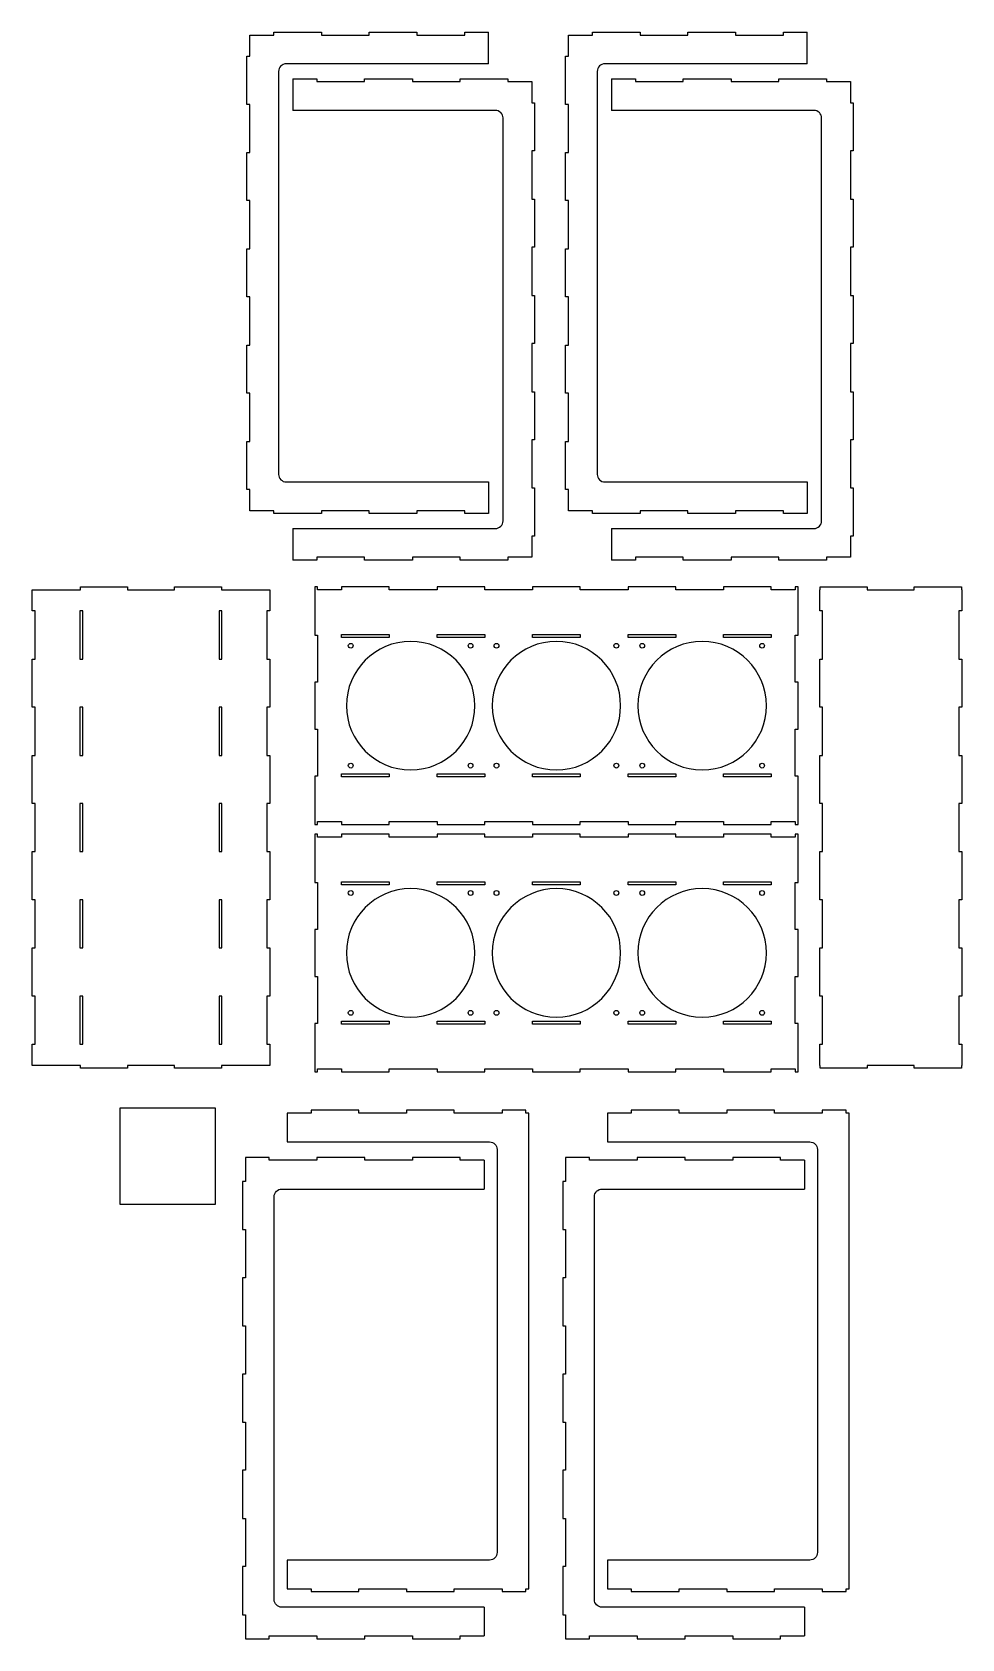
# Model space of a CAD drawing. Extents: x -1160 to -191, y -868 to 807.
import ezdxf

# ---------------------------------------------------------------- set-up
doc = ezdxf.new("R2010")
doc.units = 0
doc.layers.add('Default', color=7, linetype='Continuous')
doc.layers.add('Layer_1', color=7, linetype='Continuous')

msp = doc.modelspace()

# ---------------------------------------------------------------- linework, layer by layer
msp.add_lwpolyline([(-1069, -415), (-969, -415), (-969, -315), (-1069, -315)], close=True)
at = {"layer": 'Default'}
for p, q in [((-684.3, 774), (-684.3, 807)), ((-352, 774), (-352, 807)), ((-888.3, 758.4), (-888.3, 725.4)), ((-556, 758.4), (-556, 725.4)), ((-684.3, 338), (-684.3, 305)), ((-352, 338), (-352, 305)), ((-888.3, 289.4), (-888.3, 256.4)), ((-556, 289.4), (-556, 256.4)), ((-894.4, -320.1), (-894.4, -350.1)), ((-560.4, -320.1), (-560.4, -350.1)), ((-689, -369.3), (-689, -399.3)), ((-355, -369.3), (-355, -399.3)), ((-894.4, -786.1), (-894.4, -816.1)), ((-560.4, -786.1), (-560.4, -816.1)), ((-689, -835.3), (-689, -865.3)), ((-355, -835.3), (-355, -865.3))]:
    msp.add_line(p, q, dxfattribs=at)
at = {"layer": 'Layer_1'}
for points, knots in [([(-684.3, 305), (-696.1, 305), (-707.9, 305), (-709.2, 305), (-709.2, 305.1), (-709.2, 307.9), (-709.2, 308), (-711.7, 308), (-756.5, 308), (-759, 308), (-759, 307.9), (-759, 305.1), (-759, 305), (-761.5, 305), (-806.3, 305), (-808.8, 305), (-808.8, 305.1), (-808.8, 307.9), (-808.8, 308), (-811.3, 308), (-856.1, 308), (-858.6, 308), (-858.6, 307.9), (-858.6, 305.1), (-858.6, 305), (-861.1, 305), (-905.9, 305), (-908.4, 305), (-908.4, 305.1), (-908.4, 307.9), (-908.4, 308), (-909.6, 308), (-932, 308), (-933.3, 308), (-933.3, 309.1), (-933.3, 329), (-933.3, 330.1), (-933.4, 330.1), (-936.1, 330.1), (-936.3, 330.1), (-936.3, 332.6), (-936.3, 377.8), (-936.3, 380.3), (-936.1, 380.3), (-933.4, 380.3), (-933.3, 380.3), (-933.3, 382.8), (-933.3, 428), (-933.3, 430.5), (-933.4, 430.5), (-936.1, 430.5), (-936.3, 430.5), (-936.3, 433), (-936.3, 478.2), (-936.3, 480.7), (-936.1, 480.7), (-933.4, 480.7), (-933.3, 480.7), (-933.3, 483.2), (-933.3, 528.4), (-933.3, 530.9), (-933.4, 530.9), (-936.1, 530.9), (-936.3, 530.9), (-936.3, 533.4), (-936.3, 578.6), (-936.3, 581.1), (-936.1, 581.1), (-933.4, 581.1), (-933.3, 581.1), (-933.3, 583.6), (-933.3, 628.8), (-933.3, 631.3), (-933.4, 631.3), (-936.1, 631.3), (-936.3, 631.3), (-936.3, 633.8), (-936.3, 679), (-936.3, 681.5), (-936.1, 681.5), (-933.4, 681.5), (-933.3, 681.5), (-933.3, 684), (-933.3, 729.2), (-933.3, 731.7), (-933.4, 731.7), (-936.1, 731.7), (-936.3, 731.7), (-936.3, 734.2), (-936.3, 779.4), (-936.3, 781.9), (-936.1, 781.9), (-933.4, 781.9), (-933.3, 781.9), (-933.3, 783), (-933.3, 802.9), (-933.3, 804), (-932, 804), (-909.6, 804), (-908.4, 804), (-908.4, 804.1), (-908.4, 806.9), (-908.4, 807), (-905.9, 807), (-861.1, 807), (-858.6, 807), (-858.6, 806.9), (-858.6, 804.1), (-858.6, 804), (-856.1, 804), (-811.3, 804), (-808.8, 804), (-808.8, 804.1), (-808.8, 806.9), (-808.8, 807), (-806.3, 807), (-761.5, 807), (-759, 807), (-759, 806.9), (-759, 804.1), (-759, 804), (-756.5, 804), (-711.7, 804), (-709.2, 804), (-709.2, 804.1), (-709.2, 806.9), (-709.2, 807), (-707.9, 807), (-696.1, 807), (-684.3, 807)], [0, 0, 0, 0, 1, 1, 1, 2, 2, 2, 3, 3, 3, 4, 4, 4, 5, 5, 5, 6, 6, 6, 7, 7, 7, 8, 8, 8, 9, 9, 9, 10, 10, 10, 11, 11, 11, 12, 12, 12, 13, 13, 13, 14, 14, 14, 15, 15, 15, 16, 16, 16, 17, 17, 17, 18, 18, 18, 19, 19, 19, 20, 20, 20, 21, 21, 21, 22, 22, 22, 23, 23, 23, 24, 24, 24, 25, 25, 25, 26, 26, 26, 27, 27, 27, 28, 28, 28, 29, 29, 29, 30, 30, 30, 31, 31, 31, 32, 32, 32, 33, 33, 33, 34, 34, 34, 35, 35, 35, 36, 36, 36, 37, 37, 37, 38, 38, 38, 39, 39, 39, 40, 40, 40, 41, 41, 41, 42, 42, 42, 43, 43, 43, 43]), ([(-352, 305), (-363.8, 305), (-375.7, 305), (-376.9, 305), (-376.9, 305.1), (-376.9, 307.9), (-376.9, 308), (-379.4, 308), (-424.2, 308), (-426.7, 308), (-426.7, 307.9), (-426.7, 305.1), (-426.7, 305), (-429.2, 305), (-474, 305), (-476.5, 305), (-476.5, 305.1), (-476.5, 307.9), (-476.5, 308), (-479, 308), (-523.8, 308), (-526.3, 308), (-526.3, 307.9), (-526.3, 305.1), (-526.3, 305), (-528.8, 305), (-573.6, 305), (-576.1, 305), (-576.1, 305.1), (-576.1, 307.9), (-576.1, 308), (-577.3, 308), (-599.8, 308), (-601, 308), (-601, 309.1), (-601, 329), (-601, 330.1), (-601.1, 330.1), (-603.9, 330.1), (-604, 330.1), (-604, 332.6), (-604, 377.8), (-604, 380.3), (-603.9, 380.3), (-601.1, 380.3), (-601, 380.3), (-601, 382.8), (-601, 428), (-601, 430.5), (-601.1, 430.5), (-603.9, 430.5), (-604, 430.5), (-604, 433), (-604, 478.2), (-604, 480.7), (-603.9, 480.7), (-601.1, 480.7), (-601, 480.7), (-601, 483.2), (-601, 528.4), (-601, 530.9), (-601.1, 530.9), (-603.9, 530.9), (-604, 530.9), (-604, 533.4), (-604, 578.6), (-604, 581.1), (-603.9, 581.1), (-601.1, 581.1), (-601, 581.1), (-601, 583.6), (-601, 628.8), (-601, 631.3), (-601.1, 631.3), (-603.9, 631.3), (-604, 631.3), (-604, 633.8), (-604, 679), (-604, 681.5), (-603.9, 681.5), (-601.1, 681.5), (-601, 681.5), (-601, 684), (-601, 729.2), (-601, 731.7), (-601.1, 731.7), (-603.9, 731.7), (-604, 731.7), (-604, 734.2), (-604, 779.4), (-604, 781.9), (-603.9, 781.9), (-601.1, 781.9), (-601, 781.9), (-601, 783), (-601, 802.9), (-601, 804), (-599.8, 804), (-577.3, 804), (-576.1, 804), (-576.1, 804.1), (-576.1, 806.9), (-576.1, 807), (-573.6, 807), (-528.8, 807), (-526.3, 807), (-526.3, 806.9), (-526.3, 804.1), (-526.3, 804), (-523.8, 804), (-479, 804), (-476.5, 804), (-476.5, 804.1), (-476.5, 806.9), (-476.5, 807), (-474, 807), (-429.2, 807), (-426.7, 807), (-426.7, 806.9), (-426.7, 804.1), (-426.7, 804), (-424.2, 804), (-379.4, 804), (-376.9, 804), (-376.9, 804.1), (-376.9, 806.9), (-376.9, 807), (-375.7, 807), (-363.8, 807), (-352, 807)], [0, 0, 0, 0, 1, 1, 1, 2, 2, 2, 3, 3, 3, 4, 4, 4, 5, 5, 5, 6, 6, 6, 7, 7, 7, 8, 8, 8, 9, 9, 9, 10, 10, 10, 11, 11, 11, 12, 12, 12, 13, 13, 13, 14, 14, 14, 15, 15, 15, 16, 16, 16, 17, 17, 17, 18, 18, 18, 19, 19, 19, 20, 20, 20, 21, 21, 21, 22, 22, 22, 23, 23, 23, 24, 24, 24, 25, 25, 25, 26, 26, 26, 27, 27, 27, 28, 28, 28, 29, 29, 29, 30, 30, 30, 31, 31, 31, 32, 32, 32, 33, 33, 33, 34, 34, 34, 35, 35, 35, 36, 36, 36, 37, 37, 37, 38, 38, 38, 39, 39, 39, 40, 40, 40, 41, 41, 41, 42, 42, 42, 43, 43, 43, 43]), ([(-684.3, 774), (-784.5, 774), (-884.7, 774), (-895.3, 774), (-899.7, 774), (-903.3, 770.5), (-903.3, 766.1), (-903.3, 745.1), (-903.3, 366.9), (-903.3, 345.9), (-903.3, 341.5), (-899.7, 338), (-895.3, 338), (-884.7, 338), (-784.5, 338), (-684.3, 338)], [0, 0, 0, 0, 1, 1, 1, 2, 2, 2, 3, 3, 3, 4, 4, 4, 5, 5, 5, 5]), ([(-352, 774), (-452.2, 774), (-552.5, 774), (-563, 774), (-567.4, 774), (-571, 770.5), (-571, 766.1), (-571, 745.1), (-571, 366.9), (-571, 345.9), (-571, 341.5), (-567.4, 338), (-563, 338), (-552.5, 338), (-452.2, 338), (-352, 338)], [0, 0, 0, 0, 1, 1, 1, 2, 2, 2, 3, 3, 3, 4, 4, 4, 5, 5, 5, 5]), ([(-888.3, 758.4), (-876.4, 758.4), (-864.6, 758.4), (-863.4, 758.4), (-863.4, 758.3), (-863.4, 755.6), (-863.4, 755.4), (-860.9, 755.4), (-816.1, 755.4), (-813.6, 755.4), (-813.6, 755.6), (-813.6, 758.3), (-813.6, 758.4), (-811.1, 758.4), (-766.3, 758.4), (-763.8, 758.4), (-763.8, 758.3), (-763.8, 755.6), (-763.8, 755.4), (-761.3, 755.4), (-716.5, 755.4), (-714, 755.4), (-714, 755.6), (-714, 758.3), (-714, 758.4), (-711.5, 758.4), (-666.7, 758.4), (-664.2, 758.4), (-664.2, 758.3), (-664.2, 755.6), (-664.2, 755.4), (-662.9, 755.4), (-640.5, 755.4), (-639.3, 755.4), (-639.3, 754.3), (-639.3, 734.4), (-639.3, 733.3), (-639.1, 733.3), (-636.4, 733.3), (-636.3, 733.3), (-636.3, 730.8), (-636.3, 685.6), (-636.3, 683.1), (-636.4, 683.1), (-639.1, 683.1), (-639.3, 683.1), (-639.3, 680.6), (-639.3, 635.4), (-639.3, 632.9), (-639.1, 632.9), (-636.4, 632.9), (-636.3, 632.9), (-636.3, 630.4), (-636.3, 585.2), (-636.3, 582.7), (-636.4, 582.7), (-639.1, 582.7), (-639.3, 582.7), (-639.3, 580.2), (-639.3, 535), (-639.3, 532.5), (-639.1, 532.5), (-636.4, 532.5), (-636.3, 532.5), (-636.3, 530), (-636.3, 484.8), (-636.3, 482.3), (-636.4, 482.3), (-639.1, 482.3), (-639.3, 482.3), (-639.3, 479.8), (-639.3, 434.6), (-639.3, 432.1), (-639.1, 432.1), (-636.4, 432.1), (-636.3, 432.1), (-636.3, 429.6), (-636.3, 384.4), (-636.3, 381.9), (-636.4, 381.9), (-639.1, 381.9), (-639.3, 381.9), (-639.3, 379.4), (-639.3, 334.2), (-639.3, 331.7), (-639.1, 331.7), (-636.4, 331.7), (-636.3, 331.7), (-636.3, 329.2), (-636.3, 284), (-636.3, 281.5), (-636.4, 281.5), (-639.1, 281.5), (-639.3, 281.5), (-639.3, 280.4), (-639.3, 260.5), (-639.3, 259.4), (-640.5, 259.4), (-662.9, 259.4), (-664.2, 259.4), (-664.2, 259.3), (-664.2, 256.6), (-664.2, 256.4), (-666.7, 256.4), (-711.5, 256.4), (-714, 256.4), (-714, 256.6), (-714, 259.3), (-714, 259.4), (-716.5, 259.4), (-761.3, 259.4), (-763.8, 259.4), (-763.8, 259.3), (-763.8, 256.6), (-763.8, 256.4), (-766.3, 256.4), (-811.1, 256.4), (-813.6, 256.4), (-813.6, 256.6), (-813.6, 259.3), (-813.6, 259.4), (-816.1, 259.4), (-860.9, 259.4), (-863.4, 259.4), (-863.4, 259.3), (-863.4, 256.6), (-863.4, 256.4), (-864.6, 256.4), (-876.4, 256.4), (-888.3, 256.4)], [0, 0, 0, 0, 1, 1, 1, 2, 2, 2, 3, 3, 3, 4, 4, 4, 5, 5, 5, 6, 6, 6, 7, 7, 7, 8, 8, 8, 9, 9, 9, 10, 10, 10, 11, 11, 11, 12, 12, 12, 13, 13, 13, 14, 14, 14, 15, 15, 15, 16, 16, 16, 17, 17, 17, 18, 18, 18, 19, 19, 19, 20, 20, 20, 21, 21, 21, 22, 22, 22, 23, 23, 23, 24, 24, 24, 25, 25, 25, 26, 26, 26, 27, 27, 27, 28, 28, 28, 29, 29, 29, 30, 30, 30, 31, 31, 31, 32, 32, 32, 33, 33, 33, 34, 34, 34, 35, 35, 35, 36, 36, 36, 37, 37, 37, 38, 38, 38, 39, 39, 39, 40, 40, 40, 41, 41, 41, 42, 42, 42, 43, 43, 43, 43]), ([(-556, 758.4), (-544.2, 758.4), (-532.3, 758.4), (-531.1, 758.4), (-531.1, 758.3), (-531.1, 755.6), (-531.1, 755.4), (-528.6, 755.4), (-483.8, 755.4), (-481.3, 755.4), (-481.3, 755.6), (-481.3, 758.3), (-481.3, 758.4), (-478.8, 758.4), (-434, 758.4), (-431.5, 758.4), (-431.5, 758.3), (-431.5, 755.6), (-431.5, 755.4), (-429, 755.4), (-384.2, 755.4), (-381.7, 755.4), (-381.7, 755.6), (-381.7, 758.3), (-381.7, 758.4), (-379.2, 758.4), (-334.4, 758.4), (-331.9, 758.4), (-331.9, 758.3), (-331.9, 755.6), (-331.9, 755.4), (-330.6, 755.4), (-308.2, 755.4), (-307, 755.4), (-307, 754.3), (-307, 734.4), (-307, 733.3), (-306.8, 733.3), (-304.1, 733.3), (-304, 733.3), (-304, 730.8), (-304, 685.6), (-304, 683.1), (-304.1, 683.1), (-306.8, 683.1), (-307, 683.1), (-307, 680.6), (-307, 635.4), (-307, 632.9), (-306.8, 632.9), (-304.1, 632.9), (-304, 632.9), (-304, 630.4), (-304, 585.2), (-304, 582.7), (-304.1, 582.7), (-306.8, 582.7), (-307, 582.7), (-307, 580.2), (-307, 535), (-307, 532.5), (-306.8, 532.5), (-304.1, 532.5), (-304, 532.5), (-304, 530), (-304, 484.8), (-304, 482.3), (-304.1, 482.3), (-306.8, 482.3), (-307, 482.3), (-307, 479.8), (-307, 434.6), (-307, 432.1), (-306.8, 432.1), (-304.1, 432.1), (-304, 432.1), (-304, 429.6), (-304, 384.4), (-304, 381.9), (-304.1, 381.9), (-306.8, 381.9), (-307, 381.9), (-307, 379.4), (-307, 334.2), (-307, 331.7), (-306.8, 331.7), (-304.1, 331.7), (-304, 331.7), (-304, 329.2), (-304, 284), (-304, 281.5), (-304.1, 281.5), (-306.8, 281.5), (-307, 281.5), (-307, 280.4), (-307, 260.5), (-307, 259.4), (-308.2, 259.4), (-330.6, 259.4), (-331.9, 259.4), (-331.9, 259.3), (-331.9, 256.6), (-331.9, 256.4), (-334.4, 256.4), (-379.2, 256.4), (-381.7, 256.4), (-381.7, 256.6), (-381.7, 259.3), (-381.7, 259.4), (-384.2, 259.4), (-429, 259.4), (-431.5, 259.4), (-431.5, 259.3), (-431.5, 256.6), (-431.5, 256.4), (-434, 256.4), (-478.8, 256.4), (-481.3, 256.4), (-481.3, 256.6), (-481.3, 259.3), (-481.3, 259.4), (-483.8, 259.4), (-528.6, 259.4), (-531.1, 259.4), (-531.1, 259.3), (-531.1, 256.6), (-531.1, 256.4), (-532.3, 256.4), (-544.2, 256.4), (-556, 256.4)], [0, 0, 0, 0, 1, 1, 1, 2, 2, 2, 3, 3, 3, 4, 4, 4, 5, 5, 5, 6, 6, 6, 7, 7, 7, 8, 8, 8, 9, 9, 9, 10, 10, 10, 11, 11, 11, 12, 12, 12, 13, 13, 13, 14, 14, 14, 15, 15, 15, 16, 16, 16, 17, 17, 17, 18, 18, 18, 19, 19, 19, 20, 20, 20, 21, 21, 21, 22, 22, 22, 23, 23, 23, 24, 24, 24, 25, 25, 25, 26, 26, 26, 27, 27, 27, 28, 28, 28, 29, 29, 29, 30, 30, 30, 31, 31, 31, 32, 32, 32, 33, 33, 33, 34, 34, 34, 35, 35, 35, 36, 36, 36, 37, 37, 37, 38, 38, 38, 39, 39, 39, 40, 40, 40, 41, 41, 41, 42, 42, 42, 43, 43, 43, 43]), ([(-888.3, 289.4), (-788, 289.4), (-687.8, 289.4), (-677.3, 289.4), (-672.9, 289.4), (-669.3, 293), (-669.3, 297.3), (-669.3, 318.3), (-669.3, 696.5), (-669.3, 717.5), (-669.3, 721.9), (-672.9, 725.4), (-677.3, 725.4), (-687.8, 725.4), (-788, 725.4), (-888.3, 725.4)], [0, 0, 0, 0, 1, 1, 1, 2, 2, 2, 3, 3, 3, 4, 4, 4, 5, 5, 5, 5]), ([(-556, 289.4), (-455.8, 289.4), (-355.5, 289.4), (-345, 289.4), (-340.6, 289.4), (-337, 293), (-337, 297.3), (-337, 318.3), (-337, 696.5), (-337, 717.5), (-337, 721.9), (-340.6, 725.4), (-345, 725.4), (-355.5, 725.4), (-455.8, 725.4), (-556, 725.4)], [0, 0, 0, 0, 1, 1, 1, 2, 2, 2, 3, 3, 3, 4, 4, 4, 5, 5, 5, 5]), ([(-1160.3, -270.4), (-1157.8, -270.4), (-1112.5, -270.4), (-1110, -270.4), (-1110, -270.5), (-1110, -273.2), (-1110, -273.4), (-1107.6, -273.4), (-1063.4, -273.4), (-1061, -273.4), (-1061, -273.2), (-1061, -270.5), (-1061, -270.4), (-1058.5, -270.4), (-1014.4, -270.4), (-1011.9, -270.4), (-1011.9, -270.5), (-1011.9, -273.2), (-1011.9, -273.4), (-1009.5, -273.4), (-965.3, -273.4), (-962.9, -273.4), (-962.9, -273.2), (-962.9, -270.5), (-962.9, -270.4), (-960.4, -270.4), (-915.1, -270.4), (-912.6, -270.4), (-912.6, -269.3), (-912.6, -249.4), (-912.6, -248.3), (-912.7, -248.3), (-915.4, -248.3), (-915.6, -248.3), (-915.6, -245.8), (-915.6, -200.6), (-915.6, -198.1), (-915.4, -198.1), (-912.7, -198.1), (-912.6, -198.1), (-912.6, -195.6), (-912.6, -150.4), (-912.6, -147.9), (-912.7, -147.9), (-915.4, -147.9), (-915.6, -147.9), (-915.6, -145.4), (-915.6, -100.2), (-915.6, -97.7), (-915.4, -97.7), (-912.7, -97.7), (-912.6, -97.7), (-912.6, -95.2), (-912.6, -50), (-912.6, -47.5), (-912.7, -47.5), (-915.4, -47.5), (-915.6, -47.5), (-915.6, -45), (-915.6, 0.2), (-915.6, 2.7), (-915.4, 2.7), (-912.7, 2.7), (-912.6, 2.7), (-912.6, 5.2), (-912.6, 50.4), (-912.6, 52.9), (-912.7, 52.9), (-915.4, 52.9), (-915.6, 52.9), (-915.6, 55.4), (-915.6, 100.6), (-915.6, 103.1), (-915.4, 103.1), (-912.7, 103.1), (-912.6, 103.1), (-912.6, 105.6), (-912.6, 150.8), (-912.6, 153.3), (-912.7, 153.3), (-915.4, 153.3), (-915.6, 153.3), (-915.6, 155.8), (-915.6, 201), (-915.6, 203.5), (-915.4, 203.5), (-912.7, 203.5), (-912.6, 203.5), (-912.6, 204.6), (-912.6, 224.5), (-912.6, 225.6), (-915.1, 225.6), (-960.4, 225.6), (-962.9, 225.6), (-962.9, 225.8), (-962.9, 228.5), (-962.9, 228.6), (-965.3, 228.6), (-1009.5, 228.6), (-1011.9, 228.6), (-1011.9, 228.5), (-1011.9, 225.8), (-1011.9, 225.6), (-1014.4, 225.6), (-1058.5, 225.6), (-1061, 225.6), (-1061, 225.8), (-1061, 228.5), (-1061, 228.6), (-1063.4, 228.6), (-1107.6, 228.6), (-1110, 228.6), (-1110, 228.5), (-1110, 225.8), (-1110, 225.6), (-1112.5, 225.6), (-1157.8, 225.6), (-1160.3, 225.6), (-1160.3, 224.5), (-1160.3, 204.6), (-1160.3, 203.5), (-1160.2, 203.5), (-1157.5, 203.5), (-1157.3, 203.5), (-1157.3, 201), (-1157.3, 155.8), (-1157.3, 153.3), (-1157.5, 153.3), (-1160.2, 153.3), (-1160.3, 153.3), (-1160.3, 150.8), (-1160.3, 105.6), (-1160.3, 103.1), (-1160.2, 103.1), (-1157.5, 103.1), (-1157.3, 103.1), (-1157.3, 100.6), (-1157.3, 55.4), (-1157.3, 52.9), (-1157.5, 52.9), (-1160.2, 52.9), (-1160.3, 52.9), (-1160.3, 50.4), (-1160.3, 5.2), (-1160.3, 2.7), (-1160.2, 2.7), (-1157.5, 2.7), (-1157.3, 2.7), (-1157.3, 0.2), (-1157.3, -45), (-1157.3, -47.5), (-1157.5, -47.5), (-1160.2, -47.5), (-1160.3, -47.5), (-1160.3, -50), (-1160.3, -95.2), (-1160.3, -97.7), (-1160.2, -97.7), (-1157.5, -97.7), (-1157.3, -97.7), (-1157.3, -100.2), (-1157.3, -145.4), (-1157.3, -147.9), (-1157.5, -147.9), (-1160.2, -147.9), (-1160.3, -147.9), (-1160.3, -150.4), (-1160.3, -195.6), (-1160.3, -198.1), (-1160.2, -198.1), (-1157.5, -198.1), (-1157.3, -198.1), (-1157.3, -200.6), (-1157.3, -245.8), (-1157.3, -248.3), (-1157.5, -248.3), (-1160.2, -248.3), (-1160.3, -248.3), (-1160.3, -249.4), (-1160.3, -269.3), (-1160.3, -270.4)], [0, 0, 0, 0, 1, 1, 1, 2, 2, 2, 3, 3, 3, 4, 4, 4, 5, 5, 5, 6, 6, 6, 7, 7, 7, 8, 8, 8, 9, 9, 9, 10, 10, 10, 11, 11, 11, 12, 12, 12, 13, 13, 13, 14, 14, 14, 15, 15, 15, 16, 16, 16, 17, 17, 17, 18, 18, 18, 19, 19, 19, 20, 20, 20, 21, 21, 21, 22, 22, 22, 23, 23, 23, 24, 24, 24, 25, 25, 25, 26, 26, 26, 27, 27, 27, 28, 28, 28, 29, 29, 29, 30, 30, 30, 31, 31, 31, 32, 32, 32, 33, 33, 33, 34, 34, 34, 35, 35, 35, 36, 36, 36, 37, 37, 37, 38, 38, 38, 39, 39, 39, 40, 40, 40, 41, 41, 41, 42, 42, 42, 43, 43, 43, 44, 44, 44, 45, 45, 45, 46, 46, 46, 47, 47, 47, 48, 48, 48, 49, 49, 49, 50, 50, 50, 51, 51, 51, 52, 52, 52, 53, 53, 53, 54, 54, 54, 55, 55, 55, 56, 56, 56, 57, 57, 57, 58, 58, 58, 59, 59, 59, 60, 60, 60, 60]), ([(-364.6, 225.6), (-364.6, 225.8), (-364.6, 228.5), (-364.6, 228.6), (-364.5, 228.6), (-361.8, 228.6), (-361.6, 228.6), (-361.6, 226.1), (-361.6, 180.8), (-361.6, 178.3), (-361.8, 178.3), (-364.5, 178.3), (-364.6, 178.3), (-364.6, 175.9), (-364.6, 131.7), (-364.6, 129.3), (-364.5, 129.3), (-361.8, 129.3), (-361.6, 129.3), (-361.6, 126.8), (-361.6, 82.7), (-361.6, 80.2), (-361.8, 80.2), (-364.5, 80.2), (-364.6, 80.2), (-364.6, 77.8), (-364.6, 33.6), (-364.6, 31.2), (-364.5, 31.2), (-361.8, 31.2), (-361.6, 31.2), (-361.6, 28.7), (-361.6, -16.6), (-361.6, -19.1), (-361.8, -19.1), (-364.5, -19.1), (-364.6, -19.1), (-364.6, -19), (-364.6, -16.3), (-364.6, -16.1), (-365.8, -16.1), (-388.3, -16.1), (-389.5, -16.1), (-389.5, -16.3), (-389.5, -19), (-389.5, -19.1), (-392, -19.1), (-436.8, -19.1), (-439.3, -19.1), (-439.3, -19), (-439.3, -16.3), (-439.3, -16.1), (-441.8, -16.1), (-486.6, -16.1), (-489.1, -16.1), (-489.1, -16.3), (-489.1, -19), (-489.1, -19.1), (-491.6, -19.1), (-536.4, -19.1), (-538.9, -19.1), (-538.9, -19), (-538.9, -16.3), (-538.9, -16.1), (-541.4, -16.1), (-586.2, -16.1), (-588.7, -16.1), (-588.7, -16.3), (-588.7, -19), (-588.7, -19.1), (-591.2, -19.1), (-636, -19.1), (-638.5, -19.1), (-638.5, -19), (-638.5, -16.3), (-638.5, -16.1), (-641, -16.1), (-685.8, -16.1), (-688.3, -16.1), (-688.3, -16.3), (-688.3, -19), (-688.3, -19.1), (-690.8, -19.1), (-735.6, -19.1), (-738.1, -19.1), (-738.1, -19), (-738.1, -16.3), (-738.1, -16.1), (-740.6, -16.1), (-785.4, -16.1), (-787.9, -16.1), (-787.9, -16.3), (-787.9, -19), (-787.9, -19.1), (-790.4, -19.1), (-835.2, -19.1), (-837.7, -19.1), (-837.7, -19), (-837.7, -16.3), (-837.7, -16.1), (-838.9, -16.1), (-861.4, -16.1), (-862.6, -16.1), (-862.6, -16.3), (-862.6, -19), (-862.6, -19.1), (-862.8, -19.1), (-865.5, -19.1), (-865.6, -19.1), (-865.6, -16.6), (-865.6, 28.7), (-865.6, 31.2), (-865.5, 31.2), (-862.8, 31.2), (-862.6, 31.2), (-862.6, 33.6), (-862.6, 77.8), (-862.6, 80.2), (-862.8, 80.2), (-865.5, 80.2), (-865.6, 80.2), (-865.6, 82.7), (-865.6, 126.8), (-865.6, 129.3), (-865.5, 129.3), (-862.8, 129.3), (-862.6, 129.3), (-862.6, 131.7), (-862.6, 175.9), (-862.6, 178.3), (-862.8, 178.3), (-865.5, 178.3), (-865.6, 178.3), (-865.6, 180.8), (-865.6, 226.1), (-865.6, 228.6), (-865.5, 228.6), (-862.8, 228.6), (-862.6, 228.6), (-862.6, 228.5), (-862.6, 225.8), (-862.6, 225.6), (-861.4, 225.6), (-838.9, 225.6), (-837.7, 225.6), (-837.7, 225.8), (-837.7, 228.5), (-837.7, 228.6), (-835.2, 228.6), (-790.4, 228.6), (-787.9, 228.6), (-787.9, 228.5), (-787.9, 225.8), (-787.9, 225.6), (-785.4, 225.6), (-740.6, 225.6), (-738.1, 225.6), (-738.1, 225.8), (-738.1, 228.5), (-738.1, 228.6), (-735.6, 228.6), (-690.8, 228.6), (-688.3, 228.6), (-688.3, 228.5), (-688.3, 225.8), (-688.3, 225.6), (-685.8, 225.6), (-641, 225.6), (-638.5, 225.6), (-638.5, 225.8), (-638.5, 228.5), (-638.5, 228.6), (-636, 228.6), (-591.2, 228.6), (-588.7, 228.6), (-588.7, 228.5), (-588.7, 225.8), (-588.7, 225.6), (-586.2, 225.6), (-541.4, 225.6), (-538.9, 225.6), (-538.9, 225.8), (-538.9, 228.5), (-538.9, 228.6), (-536.4, 228.6), (-491.6, 228.6), (-489.1, 228.6), (-489.1, 228.5), (-489.1, 225.8), (-489.1, 225.6), (-486.6, 225.6), (-441.8, 225.6), (-439.3, 225.6), (-439.3, 225.8), (-439.3, 228.5), (-439.3, 228.6), (-436.8, 228.6), (-392, 228.6), (-389.5, 228.6), (-389.5, 228.5), (-389.5, 225.8), (-389.5, 225.6), (-388.3, 225.6), (-365.8, 225.6), (-364.6, 225.6)], [0, 0, 0, 0, 1, 1, 1, 2, 2, 2, 3, 3, 3, 4, 4, 4, 5, 5, 5, 6, 6, 6, 7, 7, 7, 8, 8, 8, 9, 9, 9, 10, 10, 10, 11, 11, 11, 12, 12, 12, 13, 13, 13, 14, 14, 14, 15, 15, 15, 16, 16, 16, 17, 17, 17, 18, 18, 18, 19, 19, 19, 20, 20, 20, 21, 21, 21, 22, 22, 22, 23, 23, 23, 24, 24, 24, 25, 25, 25, 26, 26, 26, 27, 27, 27, 28, 28, 28, 29, 29, 29, 30, 30, 30, 31, 31, 31, 32, 32, 32, 33, 33, 33, 34, 34, 34, 35, 35, 35, 36, 36, 36, 37, 37, 37, 38, 38, 38, 39, 39, 39, 40, 40, 40, 41, 41, 41, 42, 42, 42, 43, 43, 43, 44, 44, 44, 45, 45, 45, 46, 46, 46, 47, 47, 47, 48, 48, 48, 49, 49, 49, 50, 50, 50, 51, 51, 51, 52, 52, 52, 53, 53, 53, 54, 54, 54, 55, 55, 55, 56, 56, 56, 57, 57, 57, 58, 58, 58, 59, 59, 59, 60, 60, 60, 61, 61, 61, 62, 62, 62, 63, 63, 63, 64, 64, 64, 65, 65, 65, 66, 66, 66, 67, 67, 67, 68, 68, 68, 68]), ([(-193.8, 203.5), (-193.6, 203.5), (-190.9, 203.5), (-190.8, 203.5), (-190.8, 204.6), (-190.8, 224.5), (-190.8, 225.6), (-190.8, 225.6), (-191.3, 225.6), (-191.3, 225.6), (-191.3, 225.8), (-191.3, 228.5), (-191.3, 228.6), (-193.8, 228.6), (-237.9, 228.6), (-240.4, 228.6), (-240.4, 228.5), (-240.4, 225.8), (-240.4, 225.6), (-242.8, 225.6), (-287, 225.6), (-289.4, 225.6), (-289.4, 225.8), (-289.4, 228.5), (-289.4, 228.6), (-291.9, 228.6), (-336, 228.6), (-338.4, 228.6), (-338.4, 228.5), (-338.4, 225.8), (-338.4, 225.6), (-338.5, 225.6), (-339, 225.6), (-339, 225.6), (-339, 224.5), (-339, 204.6), (-339, 203.5), (-338.8, 203.5), (-336.1, 203.5), (-336, 203.5), (-336, 201), (-336, 155.8), (-336, 153.3), (-336.1, 153.3), (-338.8, 153.3), (-339, 153.3), (-339, 150.8), (-339, 105.6), (-339, 103.1), (-338.8, 103.1), (-336.1, 103.1), (-336, 103.1), (-336, 100.6), (-336, 55.4), (-336, 52.9), (-336.1, 52.9), (-338.8, 52.9), (-339, 52.9), (-339, 50.4), (-339, 5.2), (-339, 2.7), (-338.8, 2.7), (-336.1, 2.7), (-336, 2.7), (-336, 0.2), (-336, -45), (-336, -47.5), (-336.1, -47.5), (-338.8, -47.5), (-339, -47.5), (-339, -50), (-339, -95.2), (-339, -97.7), (-338.8, -97.7), (-336.1, -97.7), (-336, -97.7), (-336, -100.2), (-336, -145.4), (-336, -147.9), (-336.1, -147.9), (-338.8, -147.9), (-339, -147.9), (-339, -150.4), (-339, -195.6), (-339, -198.1), (-338.8, -198.1), (-336.1, -198.1), (-336, -198.1), (-336, -200.6), (-336, -245.8), (-336, -248.3), (-336.1, -248.3), (-338.8, -248.3), (-339, -248.3), (-339, -249.4), (-339, -269.3), (-339, -270.4), (-339, -270.4), (-338.5, -270.4), (-338.4, -270.4), (-338.4, -270.5), (-338.4, -273.2), (-338.4, -273.4), (-336, -273.4), (-291.9, -273.4), (-289.4, -273.4), (-289.4, -273.2), (-289.4, -270.5), (-289.4, -270.4), (-287, -270.4), (-242.8, -270.4), (-240.4, -270.4), (-240.4, -270.5), (-240.4, -273.2), (-240.4, -273.4), (-237.9, -273.4), (-193.8, -273.4), (-191.3, -273.4), (-191.3, -273.2), (-191.3, -270.5), (-191.3, -270.4), (-191.3, -270.4), (-190.8, -270.4), (-190.8, -270.4), (-190.8, -269.3), (-190.8, -249.4), (-190.8, -248.3), (-190.9, -248.3), (-193.6, -248.3), (-193.8, -248.3), (-193.8, -245.8), (-193.8, -200.6), (-193.8, -198.1), (-193.6, -198.1), (-190.9, -198.1), (-190.8, -198.1), (-190.8, -195.6), (-190.8, -150.4), (-190.8, -147.9), (-190.9, -147.9), (-193.6, -147.9), (-193.8, -147.9), (-193.8, -145.4), (-193.8, -100.2), (-193.8, -97.7), (-193.6, -97.7), (-190.9, -97.7), (-190.8, -97.7), (-190.8, -95.2), (-190.8, -50), (-190.8, -47.5), (-190.9, -47.5), (-193.6, -47.5), (-193.8, -47.5), (-193.8, -45), (-193.8, 0.2), (-193.8, 2.7), (-193.6, 2.7), (-190.9, 2.7), (-190.8, 2.7), (-190.8, 5.2), (-190.8, 50.4), (-190.8, 52.9), (-190.9, 52.9), (-193.6, 52.9), (-193.8, 52.9), (-193.8, 55.4), (-193.8, 100.6), (-193.8, 103.1), (-193.6, 103.1), (-190.9, 103.1), (-190.8, 103.1), (-190.8, 105.6), (-190.8, 150.8), (-190.8, 153.3), (-190.9, 153.3), (-193.6, 153.3), (-193.8, 153.3), (-193.8, 155.8), (-193.8, 201), (-193.8, 203.5)], [0, 0, 0, 0, 1, 1, 1, 2, 2, 2, 3, 3, 3, 4, 4, 4, 5, 5, 5, 6, 6, 6, 7, 7, 7, 8, 8, 8, 9, 9, 9, 10, 10, 10, 11, 11, 11, 12, 12, 12, 13, 13, 13, 14, 14, 14, 15, 15, 15, 16, 16, 16, 17, 17, 17, 18, 18, 18, 19, 19, 19, 20, 20, 20, 21, 21, 21, 22, 22, 22, 23, 23, 23, 24, 24, 24, 25, 25, 25, 26, 26, 26, 27, 27, 27, 28, 28, 28, 29, 29, 29, 30, 30, 30, 31, 31, 31, 32, 32, 32, 33, 33, 33, 34, 34, 34, 35, 35, 35, 36, 36, 36, 37, 37, 37, 38, 38, 38, 39, 39, 39, 40, 40, 40, 41, 41, 41, 42, 42, 42, 43, 43, 43, 44, 44, 44, 45, 45, 45, 46, 46, 46, 47, 47, 47, 48, 48, 48, 49, 49, 49, 50, 50, 50, 51, 51, 51, 52, 52, 52, 53, 53, 53, 54, 54, 54, 55, 55, 55, 56, 56, 56, 57, 57, 57, 58, 58, 58, 59, 59, 59, 60, 60, 60, 60]), ([(-1110.6, 203.5), (-1110.4, 203.5), (-1107.7, 203.5), (-1107.6, 203.5), (-1107.6, 201), (-1107.6, 155.8), (-1107.6, 153.3), (-1107.7, 153.3), (-1110.4, 153.3), (-1110.6, 153.3), (-1110.6, 155.8), (-1110.6, 201), (-1110.6, 203.5)], [0, 0, 0, 0, 1, 1, 1, 2, 2, 2, 3, 3, 3, 4, 4, 4, 4]), ([(-965.4, 203.5), (-965.2, 203.5), (-962.5, 203.5), (-962.4, 203.5), (-962.4, 201), (-962.4, 155.8), (-962.4, 153.3), (-962.5, 153.3), (-965.2, 153.3), (-965.4, 153.3), (-965.4, 155.8), (-965.4, 201), (-965.4, 203.5)], [0, 0, 0, 0, 1, 1, 1, 2, 2, 2, 3, 3, 3, 4, 4, 4, 4]), ([(-787.9, 175.9), (-787.9, 176), (-787.9, 178.7), (-787.9, 178.9), (-790.4, 178.9), (-835.2, 178.9), (-837.7, 178.9), (-837.7, 178.7), (-837.7, 176), (-837.7, 175.9), (-835.2, 175.9), (-790.4, 175.9), (-787.9, 175.9)], [0, 0, 0, 0, 1, 1, 1, 2, 2, 2, 3, 3, 3, 4, 4, 4, 4]), ([(-832.6, 104.7), (-832.6, 141.7), (-802.6, 171.7), (-765.6, 171.7), (-728.6, 171.7), (-698.6, 141.7), (-698.6, 104.7), (-698.6, 67.7), (-728.6, 37.7), (-765.6, 37.7), (-802.6, 37.7), (-832.6, 67.7), (-832.6, 104.7)], [0, 0, 0, 0, 1, 1, 1, 2, 2, 2, 3, 3, 3, 4, 4, 4, 4]), ([(-825.6, 167.2), (-825.6, 168.6), (-826.7, 169.7), (-828.1, 169.7), (-829.5, 169.7), (-830.6, 168.6), (-830.6, 167.2), (-830.6, 165.9), (-829.5, 164.7), (-828.1, 164.7), (-826.7, 164.7), (-825.6, 165.9), (-825.6, 167.2)], [0, 0, 0, 0, 1, 1, 1, 2, 2, 2, 3, 3, 3, 4, 4, 4, 4]), ([(-688.3, 175.9), (-688.3, 176), (-688.3, 178.7), (-688.3, 178.9), (-690.8, 178.9), (-735.6, 178.9), (-738.1, 178.9), (-738.1, 178.7), (-738.1, 176), (-738.1, 175.9), (-735.6, 175.9), (-690.8, 175.9), (-688.3, 175.9)], [0, 0, 0, 0, 1, 1, 1, 2, 2, 2, 3, 3, 3, 4, 4, 4, 4]), ([(-700.6, 167.2), (-700.6, 168.6), (-701.7, 169.7), (-703.1, 169.7), (-704.5, 169.7), (-705.6, 168.6), (-705.6, 167.2), (-705.6, 165.9), (-704.5, 164.7), (-703.1, 164.7), (-701.7, 164.7), (-700.6, 165.9), (-700.6, 167.2)], [0, 0, 0, 0, 1, 1, 1, 2, 2, 2, 3, 3, 3, 4, 4, 4, 4]), ([(-680.6, 104.7), (-680.6, 141.7), (-650.6, 171.7), (-613.6, 171.7), (-576.6, 171.7), (-546.6, 141.7), (-546.6, 104.7), (-546.6, 67.7), (-576.6, 37.7), (-613.6, 37.7), (-650.6, 37.7), (-680.6, 67.7), (-680.6, 104.7)], [0, 0, 0, 0, 1, 1, 1, 2, 2, 2, 3, 3, 3, 4, 4, 4, 4]), ([(-673.6, 167.2), (-673.6, 168.6), (-674.7, 169.7), (-676.1, 169.7), (-677.5, 169.7), (-678.6, 168.6), (-678.6, 167.2), (-678.6, 165.9), (-677.5, 164.7), (-676.1, 164.7), (-674.7, 164.7), (-673.6, 165.9), (-673.6, 167.2)], [0, 0, 0, 0, 1, 1, 1, 2, 2, 2, 3, 3, 3, 4, 4, 4, 4]), ([(-588.7, 175.9), (-588.7, 176), (-588.7, 178.7), (-588.7, 178.9), (-591.2, 178.9), (-636, 178.9), (-638.5, 178.9), (-638.5, 178.7), (-638.5, 176), (-638.5, 175.9), (-636, 175.9), (-591.2, 175.9), (-588.7, 175.9)], [0, 0, 0, 0, 1, 1, 1, 2, 2, 2, 3, 3, 3, 4, 4, 4, 4]), ([(-548.6, 167.2), (-548.6, 168.6), (-549.7, 169.7), (-551.1, 169.7), (-552.5, 169.7), (-553.6, 168.6), (-553.6, 167.2), (-553.6, 165.9), (-552.5, 164.7), (-551.1, 164.7), (-549.7, 164.7), (-548.6, 165.9), (-548.6, 167.2)], [0, 0, 0, 0, 1, 1, 1, 2, 2, 2, 3, 3, 3, 4, 4, 4, 4]), ([(-489.1, 175.9), (-489.1, 176), (-489.1, 178.7), (-489.1, 178.9), (-491.6, 178.9), (-536.4, 178.9), (-538.9, 178.9), (-538.9, 178.7), (-538.9, 176), (-538.9, 175.9), (-536.4, 175.9), (-491.6, 175.9), (-489.1, 175.9)], [0, 0, 0, 0, 1, 1, 1, 2, 2, 2, 3, 3, 3, 4, 4, 4, 4]), ([(-528.6, 104.7), (-528.6, 141.7), (-498.6, 171.7), (-461.6, 171.7), (-424.6, 171.7), (-394.6, 141.7), (-394.6, 104.7), (-394.6, 67.7), (-424.6, 37.7), (-461.6, 37.7), (-498.6, 37.7), (-528.6, 67.7), (-528.6, 104.7)], [0, 0, 0, 0, 1, 1, 1, 2, 2, 2, 3, 3, 3, 4, 4, 4, 4]), ([(-521.6, 167.2), (-521.6, 168.6), (-522.7, 169.7), (-524.1, 169.7), (-525.5, 169.7), (-526.6, 168.6), (-526.6, 167.2), (-526.6, 165.9), (-525.5, 164.7), (-524.1, 164.7), (-522.7, 164.7), (-521.6, 165.9), (-521.6, 167.2)], [0, 0, 0, 0, 1, 1, 1, 2, 2, 2, 3, 3, 3, 4, 4, 4, 4]), ([(-389.5, 175.9), (-389.5, 176), (-389.5, 178.7), (-389.5, 178.9), (-392, 178.9), (-436.8, 178.9), (-439.3, 178.9), (-439.3, 178.7), (-439.3, 176), (-439.3, 175.9), (-436.8, 175.9), (-392, 175.9), (-389.5, 175.9)], [0, 0, 0, 0, 1, 1, 1, 2, 2, 2, 3, 3, 3, 4, 4, 4, 4]), ([(-396.6, 167.2), (-396.6, 168.6), (-397.7, 169.7), (-399.1, 169.7), (-400.5, 169.7), (-401.6, 168.6), (-401.6, 167.2), (-401.6, 165.9), (-400.5, 164.7), (-399.1, 164.7), (-397.7, 164.7), (-396.6, 165.9), (-396.6, 167.2)], [0, 0, 0, 0, 1, 1, 1, 2, 2, 2, 3, 3, 3, 4, 4, 4, 4]), ([(-1110.6, 103.1), (-1110.4, 103.1), (-1107.7, 103.1), (-1107.6, 103.1), (-1107.6, 100.6), (-1107.6, 55.4), (-1107.6, 52.9), (-1107.7, 52.9), (-1110.4, 52.9), (-1110.6, 52.9), (-1110.6, 55.4), (-1110.6, 100.6), (-1110.6, 103.1)], [0, 0, 0, 0, 1, 1, 1, 2, 2, 2, 3, 3, 3, 4, 4, 4, 4]), ([(-965.4, 103.1), (-965.2, 103.1), (-962.5, 103.1), (-962.4, 103.1), (-962.4, 100.6), (-962.4, 55.4), (-962.4, 52.9), (-962.5, 52.9), (-965.2, 52.9), (-965.4, 52.9), (-965.4, 55.4), (-965.4, 100.6), (-965.4, 103.1)], [0, 0, 0, 0, 1, 1, 1, 2, 2, 2, 3, 3, 3, 4, 4, 4, 4]), ([(-787.9, 30.6), (-787.9, 30.8), (-787.9, 33.5), (-787.9, 33.6), (-790.4, 33.6), (-835.2, 33.6), (-837.7, 33.6), (-837.7, 33.5), (-837.7, 30.8), (-837.7, 30.6), (-835.2, 30.6), (-790.4, 30.6), (-787.9, 30.6)], [0, 0, 0, 0, 1, 1, 1, 2, 2, 2, 3, 3, 3, 4, 4, 4, 4]), ([(-825.6, 42.2), (-825.6, 43.6), (-826.7, 44.7), (-828.1, 44.7), (-829.5, 44.7), (-830.6, 43.6), (-830.6, 42.2), (-830.6, 40.9), (-829.5, 39.7), (-828.1, 39.7), (-826.7, 39.7), (-825.6, 40.9), (-825.6, 42.2)], [0, 0, 0, 0, 1, 1, 1, 2, 2, 2, 3, 3, 3, 4, 4, 4, 4]), ([(-688.3, 30.6), (-688.3, 30.8), (-688.3, 33.5), (-688.3, 33.6), (-690.8, 33.6), (-735.6, 33.6), (-738.1, 33.6), (-738.1, 33.5), (-738.1, 30.8), (-738.1, 30.6), (-735.6, 30.6), (-690.8, 30.6), (-688.3, 30.6)], [0, 0, 0, 0, 1, 1, 1, 2, 2, 2, 3, 3, 3, 4, 4, 4, 4]), ([(-700.6, 42.2), (-700.6, 43.6), (-701.7, 44.7), (-703.1, 44.7), (-704.5, 44.7), (-705.6, 43.6), (-705.6, 42.2), (-705.6, 40.9), (-704.5, 39.7), (-703.1, 39.7), (-701.7, 39.7), (-700.6, 40.9), (-700.6, 42.2)], [0, 0, 0, 0, 1, 1, 1, 2, 2, 2, 3, 3, 3, 4, 4, 4, 4]), ([(-673.6, 42.2), (-673.6, 43.6), (-674.7, 44.7), (-676.1, 44.7), (-677.5, 44.7), (-678.6, 43.6), (-678.6, 42.2), (-678.6, 40.9), (-677.5, 39.7), (-676.1, 39.7), (-674.7, 39.7), (-673.6, 40.9), (-673.6, 42.2)], [0, 0, 0, 0, 1, 1, 1, 2, 2, 2, 3, 3, 3, 4, 4, 4, 4]), ([(-588.7, 30.6), (-588.7, 30.8), (-588.7, 33.5), (-588.7, 33.6), (-591.2, 33.6), (-636, 33.6), (-638.5, 33.6), (-638.5, 33.5), (-638.5, 30.8), (-638.5, 30.6), (-636, 30.6), (-591.2, 30.6), (-588.7, 30.6)], [0, 0, 0, 0, 1, 1, 1, 2, 2, 2, 3, 3, 3, 4, 4, 4, 4]), ([(-548.6, 42.2), (-548.6, 43.6), (-549.7, 44.7), (-551.1, 44.7), (-552.5, 44.7), (-553.6, 43.6), (-553.6, 42.2), (-553.6, 40.9), (-552.5, 39.7), (-551.1, 39.7), (-549.7, 39.7), (-548.6, 40.9), (-548.6, 42.2)], [0, 0, 0, 0, 1, 1, 1, 2, 2, 2, 3, 3, 3, 4, 4, 4, 4]), ([(-489.1, 30.6), (-489.1, 30.8), (-489.1, 33.5), (-489.1, 33.6), (-491.6, 33.6), (-536.4, 33.6), (-538.9, 33.6), (-538.9, 33.5), (-538.9, 30.8), (-538.9, 30.6), (-536.4, 30.6), (-491.6, 30.6), (-489.1, 30.6)], [0, 0, 0, 0, 1, 1, 1, 2, 2, 2, 3, 3, 3, 4, 4, 4, 4]), ([(-521.6, 42.2), (-521.6, 43.6), (-522.7, 44.7), (-524.1, 44.7), (-525.5, 44.7), (-526.6, 43.6), (-526.6, 42.2), (-526.6, 40.9), (-525.5, 39.7), (-524.1, 39.7), (-522.7, 39.7), (-521.6, 40.9), (-521.6, 42.2)], [0, 0, 0, 0, 1, 1, 1, 2, 2, 2, 3, 3, 3, 4, 4, 4, 4]), ([(-389.5, 30.6), (-389.5, 30.8), (-389.5, 33.5), (-389.5, 33.6), (-392, 33.6), (-436.8, 33.6), (-439.3, 33.6), (-439.3, 33.5), (-439.3, 30.8), (-439.3, 30.6), (-436.8, 30.6), (-392, 30.6), (-389.5, 30.6)], [0, 0, 0, 0, 1, 1, 1, 2, 2, 2, 3, 3, 3, 4, 4, 4, 4]), ([(-396.6, 42.2), (-396.6, 43.6), (-397.7, 44.7), (-399.1, 44.7), (-400.5, 44.7), (-401.6, 43.6), (-401.6, 42.2), (-401.6, 40.9), (-400.5, 39.7), (-399.1, 39.7), (-397.7, 39.7), (-396.6, 40.9), (-396.6, 42.2)], [0, 0, 0, 0, 1, 1, 1, 2, 2, 2, 3, 3, 3, 4, 4, 4, 4]), ([(-1110.6, 2.7), (-1110.4, 2.7), (-1107.7, 2.7), (-1107.6, 2.7), (-1107.6, 0.2), (-1107.6, -45), (-1107.6, -47.5), (-1107.7, -47.5), (-1110.4, -47.5), (-1110.6, -47.5), (-1110.6, -45), (-1110.6, 0.2), (-1110.6, 2.7)], [0, 0, 0, 0, 1, 1, 1, 2, 2, 2, 3, 3, 3, 4, 4, 4, 4]), ([(-965.4, 2.7), (-965.2, 2.7), (-962.5, 2.7), (-962.4, 2.7), (-962.4, 0.2), (-962.4, -45), (-962.4, -47.5), (-962.5, -47.5), (-965.2, -47.5), (-965.4, -47.5), (-965.4, -45), (-965.4, 0.2), (-965.4, 2.7)], [0, 0, 0, 0, 1, 1, 1, 2, 2, 2, 3, 3, 3, 4, 4, 4, 4]), ([(-364.6, -32.3), (-364.6, -32.1), (-364.6, -29.4), (-364.6, -29.3), (-364.5, -29.3), (-361.8, -29.3), (-361.6, -29.3), (-361.6, -31.8), (-361.6, -77.1), (-361.6, -79.6), (-361.8, -79.6), (-364.5, -79.6), (-364.6, -79.6), (-364.6, -82), (-364.6, -126.2), (-364.6, -128.6), (-364.5, -128.6), (-361.8, -128.6), (-361.6, -128.6), (-361.6, -131.1), (-361.6, -175.2), (-361.6, -177.7), (-361.8, -177.7), (-364.5, -177.7), (-364.6, -177.7), (-364.6, -180.1), (-364.6, -224.3), (-364.6, -226.7), (-364.5, -226.7), (-361.8, -226.7), (-361.6, -226.7), (-361.6, -229.2), (-361.6, -274.5), (-361.6, -277), (-361.8, -277), (-364.5, -277), (-364.6, -277), (-364.6, -276.9), (-364.6, -274.2), (-364.6, -274), (-365.8, -274), (-388.3, -274), (-389.5, -274), (-389.5, -274.2), (-389.5, -276.9), (-389.5, -277), (-392, -277), (-436.8, -277), (-439.3, -277), (-439.3, -276.9), (-439.3, -274.2), (-439.3, -274), (-441.8, -274), (-486.6, -274), (-489.1, -274), (-489.1, -274.2), (-489.1, -276.9), (-489.1, -277), (-491.6, -277), (-536.4, -277), (-538.9, -277), (-538.9, -276.9), (-538.9, -274.2), (-538.9, -274), (-541.4, -274), (-586.2, -274), (-588.7, -274), (-588.7, -274.2), (-588.7, -276.9), (-588.7, -277), (-591.2, -277), (-636, -277), (-638.5, -277), (-638.5, -276.9), (-638.5, -274.2), (-638.5, -274), (-641, -274), (-685.8, -274), (-688.3, -274), (-688.3, -274.2), (-688.3, -276.9), (-688.3, -277), (-690.8, -277), (-735.6, -277), (-738.1, -277), (-738.1, -276.9), (-738.1, -274.2), (-738.1, -274), (-740.6, -274), (-785.4, -274), (-787.9, -274), (-787.9, -274.2), (-787.9, -276.9), (-787.9, -277), (-790.4, -277), (-835.2, -277), (-837.7, -277), (-837.7, -276.9), (-837.7, -274.2), (-837.7, -274), (-838.9, -274), (-861.4, -274), (-862.6, -274), (-862.6, -274.2), (-862.6, -276.9), (-862.6, -277), (-862.8, -277), (-865.5, -277), (-865.6, -277), (-865.6, -274.5), (-865.6, -229.2), (-865.6, -226.7), (-865.5, -226.7), (-862.8, -226.7), (-862.6, -226.7), (-862.6, -224.3), (-862.6, -180.1), (-862.6, -177.7), (-862.8, -177.7), (-865.5, -177.7), (-865.6, -177.7), (-865.6, -175.2), (-865.6, -131.1), (-865.6, -128.6), (-865.5, -128.6), (-862.8, -128.6), (-862.6, -128.6), (-862.6, -126.2), (-862.6, -82), (-862.6, -79.6), (-862.8, -79.6), (-865.5, -79.6), (-865.6, -79.6), (-865.6, -77.1), (-865.6, -31.8), (-865.6, -29.3), (-865.5, -29.3), (-862.8, -29.3), (-862.6, -29.3), (-862.6, -29.4), (-862.6, -32.1), (-862.6, -32.3), (-861.4, -32.3), (-838.9, -32.3), (-837.7, -32.3), (-837.7, -32.1), (-837.7, -29.4), (-837.7, -29.3), (-835.2, -29.3), (-790.4, -29.3), (-787.9, -29.3), (-787.9, -29.4), (-787.9, -32.1), (-787.9, -32.3), (-785.4, -32.3), (-740.6, -32.3), (-738.1, -32.3), (-738.1, -32.1), (-738.1, -29.4), (-738.1, -29.3), (-735.6, -29.3), (-690.8, -29.3), (-688.3, -29.3), (-688.3, -29.4), (-688.3, -32.1), (-688.3, -32.3), (-685.8, -32.3), (-641, -32.3), (-638.5, -32.3), (-638.5, -32.1), (-638.5, -29.4), (-638.5, -29.3), (-636, -29.3), (-591.2, -29.3), (-588.7, -29.3), (-588.7, -29.4), (-588.7, -32.1), (-588.7, -32.3), (-586.2, -32.3), (-541.4, -32.3), (-538.9, -32.3), (-538.9, -32.1), (-538.9, -29.4), (-538.9, -29.3), (-536.4, -29.3), (-491.6, -29.3), (-489.1, -29.3), (-489.1, -29.4), (-489.1, -32.1), (-489.1, -32.3), (-486.6, -32.3), (-441.8, -32.3), (-439.3, -32.3), (-439.3, -32.1), (-439.3, -29.4), (-439.3, -29.3), (-436.8, -29.3), (-392, -29.3), (-389.5, -29.3), (-389.5, -29.4), (-389.5, -32.1), (-389.5, -32.3), (-388.3, -32.3), (-365.8, -32.3), (-364.6, -32.3)], [0, 0, 0, 0, 1, 1, 1, 2, 2, 2, 3, 3, 3, 4, 4, 4, 5, 5, 5, 6, 6, 6, 7, 7, 7, 8, 8, 8, 9, 9, 9, 10, 10, 10, 11, 11, 11, 12, 12, 12, 13, 13, 13, 14, 14, 14, 15, 15, 15, 16, 16, 16, 17, 17, 17, 18, 18, 18, 19, 19, 19, 20, 20, 20, 21, 21, 21, 22, 22, 22, 23, 23, 23, 24, 24, 24, 25, 25, 25, 26, 26, 26, 27, 27, 27, 28, 28, 28, 29, 29, 29, 30, 30, 30, 31, 31, 31, 32, 32, 32, 33, 33, 33, 34, 34, 34, 35, 35, 35, 36, 36, 36, 37, 37, 37, 38, 38, 38, 39, 39, 39, 40, 40, 40, 41, 41, 41, 42, 42, 42, 43, 43, 43, 44, 44, 44, 45, 45, 45, 46, 46, 46, 47, 47, 47, 48, 48, 48, 49, 49, 49, 50, 50, 50, 51, 51, 51, 52, 52, 52, 53, 53, 53, 54, 54, 54, 55, 55, 55, 56, 56, 56, 57, 57, 57, 58, 58, 58, 59, 59, 59, 60, 60, 60, 61, 61, 61, 62, 62, 62, 63, 63, 63, 64, 64, 64, 65, 65, 65, 66, 66, 66, 67, 67, 67, 68, 68, 68, 68]), ([(-787.9, -82), (-787.9, -81.9), (-787.9, -79.2), (-787.9, -79), (-790.4, -79), (-835.2, -79), (-837.7, -79), (-837.7, -79.2), (-837.7, -81.9), (-837.7, -82), (-835.2, -82), (-790.4, -82), (-787.9, -82)], [0, 0, 0, 0, 1, 1, 1, 2, 2, 2, 3, 3, 3, 4, 4, 4, 4]), ([(-688.3, -82), (-688.3, -81.9), (-688.3, -79.2), (-688.3, -79), (-690.8, -79), (-735.6, -79), (-738.1, -79), (-738.1, -79.2), (-738.1, -81.9), (-738.1, -82), (-735.6, -82), (-690.8, -82), (-688.3, -82)], [0, 0, 0, 0, 1, 1, 1, 2, 2, 2, 3, 3, 3, 4, 4, 4, 4]), ([(-588.7, -82), (-588.7, -81.9), (-588.7, -79.2), (-588.7, -79), (-591.2, -79), (-636, -79), (-638.5, -79), (-638.5, -79.2), (-638.5, -81.9), (-638.5, -82), (-636, -82), (-591.2, -82), (-588.7, -82)], [0, 0, 0, 0, 1, 1, 1, 2, 2, 2, 3, 3, 3, 4, 4, 4, 4]), ([(-489.1, -82), (-489.1, -81.9), (-489.1, -79.2), (-489.1, -79), (-491.6, -79), (-536.4, -79), (-538.9, -79), (-538.9, -79.2), (-538.9, -81.9), (-538.9, -82), (-536.4, -82), (-491.6, -82), (-489.1, -82)], [0, 0, 0, 0, 1, 1, 1, 2, 2, 2, 3, 3, 3, 4, 4, 4, 4]), ([(-389.5, -82), (-389.5, -81.9), (-389.5, -79.2), (-389.5, -79), (-392, -79), (-436.8, -79), (-439.3, -79), (-439.3, -79.2), (-439.3, -81.9), (-439.3, -82), (-436.8, -82), (-392, -82), (-389.5, -82)], [0, 0, 0, 0, 1, 1, 1, 2, 2, 2, 3, 3, 3, 4, 4, 4, 4]), ([(-1110.6, -97.7), (-1110.4, -97.7), (-1107.7, -97.7), (-1107.6, -97.7), (-1107.6, -100.2), (-1107.6, -145.4), (-1107.6, -147.9), (-1107.7, -147.9), (-1110.4, -147.9), (-1110.6, -147.9), (-1110.6, -145.4), (-1110.6, -100.2), (-1110.6, -97.7)], [0, 0, 0, 0, 1, 1, 1, 2, 2, 2, 3, 3, 3, 4, 4, 4, 4]), ([(-965.4, -97.7), (-965.2, -97.7), (-962.5, -97.7), (-962.4, -97.7), (-962.4, -100.2), (-962.4, -145.4), (-962.4, -147.9), (-962.5, -147.9), (-965.2, -147.9), (-965.4, -147.9), (-965.4, -145.4), (-965.4, -100.2), (-965.4, -97.7)], [0, 0, 0, 0, 1, 1, 1, 2, 2, 2, 3, 3, 3, 4, 4, 4, 4]), ([(-832.6, -153.1), (-832.6, -116.1), (-802.6, -86.1), (-765.6, -86.1), (-728.6, -86.1), (-698.6, -116.1), (-698.6, -153.1), (-698.6, -190.1), (-728.6, -220.1), (-765.6, -220.1), (-802.6, -220.1), (-832.6, -190.1), (-832.6, -153.1)], [0, 0, 0, 0, 1, 1, 1, 2, 2, 2, 3, 3, 3, 4, 4, 4, 4]), ([(-825.6, -90.6), (-825.6, -89.3), (-826.7, -88.1), (-828.1, -88.1), (-829.5, -88.1), (-830.6, -89.3), (-830.6, -90.6), (-830.6, -92), (-829.5, -93.1), (-828.1, -93.1), (-826.7, -93.1), (-825.6, -92), (-825.6, -90.6)], [0, 0, 0, 0, 1, 1, 1, 2, 2, 2, 3, 3, 3, 4, 4, 4, 4]), ([(-700.6, -90.6), (-700.6, -89.3), (-701.7, -88.1), (-703.1, -88.1), (-704.5, -88.1), (-705.6, -89.3), (-705.6, -90.6), (-705.6, -92), (-704.5, -93.1), (-703.1, -93.1), (-701.7, -93.1), (-700.6, -92), (-700.6, -90.6)], [0, 0, 0, 0, 1, 1, 1, 2, 2, 2, 3, 3, 3, 4, 4, 4, 4]), ([(-680.6, -153.1), (-680.6, -116.1), (-650.6, -86.1), (-613.6, -86.1), (-576.6, -86.1), (-546.6, -116.1), (-546.6, -153.1), (-546.6, -190.1), (-576.6, -220.1), (-613.6, -220.1), (-650.6, -220.1), (-680.6, -190.1), (-680.6, -153.1)], [0, 0, 0, 0, 1, 1, 1, 2, 2, 2, 3, 3, 3, 4, 4, 4, 4]), ([(-673.6, -90.6), (-673.6, -89.3), (-674.7, -88.1), (-676.1, -88.1), (-677.5, -88.1), (-678.6, -89.3), (-678.6, -90.6), (-678.6, -92), (-677.5, -93.1), (-676.1, -93.1), (-674.7, -93.1), (-673.6, -92), (-673.6, -90.6)], [0, 0, 0, 0, 1, 1, 1, 2, 2, 2, 3, 3, 3, 4, 4, 4, 4]), ([(-548.6, -90.6), (-548.6, -89.3), (-549.7, -88.1), (-551.1, -88.1), (-552.5, -88.1), (-553.6, -89.3), (-553.6, -90.6), (-553.6, -92), (-552.5, -93.1), (-551.1, -93.1), (-549.7, -93.1), (-548.6, -92), (-548.6, -90.6)], [0, 0, 0, 0, 1, 1, 1, 2, 2, 2, 3, 3, 3, 4, 4, 4, 4]), ([(-528.6, -153.1), (-528.6, -116.1), (-498.6, -86.1), (-461.6, -86.1), (-424.6, -86.1), (-394.6, -116.1), (-394.6, -153.1), (-394.6, -190.1), (-424.6, -220.1), (-461.6, -220.1), (-498.6, -220.1), (-528.6, -190.1), (-528.6, -153.1)], [0, 0, 0, 0, 1, 1, 1, 2, 2, 2, 3, 3, 3, 4, 4, 4, 4]), ([(-521.6, -90.6), (-521.6, -89.3), (-522.7, -88.1), (-524.1, -88.1), (-525.5, -88.1), (-526.6, -89.3), (-526.6, -90.6), (-526.6, -92), (-525.5, -93.1), (-524.1, -93.1), (-522.7, -93.1), (-521.6, -92), (-521.6, -90.6)], [0, 0, 0, 0, 1, 1, 1, 2, 2, 2, 3, 3, 3, 4, 4, 4, 4]), ([(-396.6, -90.6), (-396.6, -89.3), (-397.7, -88.1), (-399.1, -88.1), (-400.5, -88.1), (-401.6, -89.3), (-401.6, -90.6), (-401.6, -92), (-400.5, -93.1), (-399.1, -93.1), (-397.7, -93.1), (-396.6, -92), (-396.6, -90.6)], [0, 0, 0, 0, 1, 1, 1, 2, 2, 2, 3, 3, 3, 4, 4, 4, 4]), ([(-1110.6, -198.1), (-1110.4, -198.1), (-1107.7, -198.1), (-1107.6, -198.1), (-1107.6, -200.6), (-1107.6, -245.8), (-1107.6, -248.3), (-1107.7, -248.3), (-1110.4, -248.3), (-1110.6, -248.3), (-1110.6, -245.8), (-1110.6, -200.6), (-1110.6, -198.1)], [0, 0, 0, 0, 1, 1, 1, 2, 2, 2, 3, 3, 3, 4, 4, 4, 4]), ([(-965.4, -198.1), (-965.2, -198.1), (-962.5, -198.1), (-962.4, -198.1), (-962.4, -200.6), (-962.4, -245.8), (-962.4, -248.3), (-962.5, -248.3), (-965.2, -248.3), (-965.4, -248.3), (-965.4, -245.8), (-965.4, -200.6), (-965.4, -198.1)], [0, 0, 0, 0, 1, 1, 1, 2, 2, 2, 3, 3, 3, 4, 4, 4, 4]), ([(-825.6, -215.6), (-825.6, -214.3), (-826.7, -213.1), (-828.1, -213.1), (-829.5, -213.1), (-830.6, -214.3), (-830.6, -215.6), (-830.6, -217), (-829.5, -218.1), (-828.1, -218.1), (-826.7, -218.1), (-825.6, -217), (-825.6, -215.6)], [0, 0, 0, 0, 1, 1, 1, 2, 2, 2, 3, 3, 3, 4, 4, 4, 4]), ([(-700.6, -215.6), (-700.6, -214.3), (-701.7, -213.1), (-703.1, -213.1), (-704.5, -213.1), (-705.6, -214.3), (-705.6, -215.6), (-705.6, -217), (-704.5, -218.1), (-703.1, -218.1), (-701.7, -218.1), (-700.6, -217), (-700.6, -215.6)], [0, 0, 0, 0, 1, 1, 1, 2, 2, 2, 3, 3, 3, 4, 4, 4, 4]), ([(-673.6, -215.6), (-673.6, -214.3), (-674.7, -213.1), (-676.1, -213.1), (-677.5, -213.1), (-678.6, -214.3), (-678.6, -215.6), (-678.6, -217), (-677.5, -218.1), (-676.1, -218.1), (-674.7, -218.1), (-673.6, -217), (-673.6, -215.6)], [0, 0, 0, 0, 1, 1, 1, 2, 2, 2, 3, 3, 3, 4, 4, 4, 4]), ([(-548.6, -215.6), (-548.6, -214.3), (-549.7, -213.1), (-551.1, -213.1), (-552.5, -213.1), (-553.6, -214.3), (-553.6, -215.6), (-553.6, -217), (-552.5, -218.1), (-551.1, -218.1), (-549.7, -218.1), (-548.6, -217), (-548.6, -215.6)], [0, 0, 0, 0, 1, 1, 1, 2, 2, 2, 3, 3, 3, 4, 4, 4, 4]), ([(-521.6, -215.6), (-521.6, -214.3), (-522.7, -213.1), (-524.1, -213.1), (-525.5, -213.1), (-526.6, -214.3), (-526.6, -215.6), (-526.6, -217), (-525.5, -218.1), (-524.1, -218.1), (-522.7, -218.1), (-521.6, -217), (-521.6, -215.6)], [0, 0, 0, 0, 1, 1, 1, 2, 2, 2, 3, 3, 3, 4, 4, 4, 4]), ([(-396.6, -215.6), (-396.6, -214.3), (-397.7, -213.1), (-399.1, -213.1), (-400.5, -213.1), (-401.6, -214.3), (-401.6, -215.6), (-401.6, -217), (-400.5, -218.1), (-399.1, -218.1), (-397.7, -218.1), (-396.6, -217), (-396.6, -215.6)], [0, 0, 0, 0, 1, 1, 1, 2, 2, 2, 3, 3, 3, 4, 4, 4, 4]), ([(-787.9, -227.3), (-787.9, -227.1), (-787.9, -224.4), (-787.9, -224.3), (-790.4, -224.3), (-835.2, -224.3), (-837.7, -224.3), (-837.7, -224.4), (-837.7, -227.1), (-837.7, -227.3), (-835.2, -227.3), (-790.4, -227.3), (-787.9, -227.3)], [0, 0, 0, 0, 1, 1, 1, 2, 2, 2, 3, 3, 3, 4, 4, 4, 4]), ([(-688.3, -227.3), (-688.3, -227.1), (-688.3, -224.4), (-688.3, -224.3), (-690.8, -224.3), (-735.6, -224.3), (-738.1, -224.3), (-738.1, -224.4), (-738.1, -227.1), (-738.1, -227.3), (-735.6, -227.3), (-690.8, -227.3), (-688.3, -227.3)], [0, 0, 0, 0, 1, 1, 1, 2, 2, 2, 3, 3, 3, 4, 4, 4, 4]), ([(-588.7, -227.3), (-588.7, -227.1), (-588.7, -224.4), (-588.7, -224.3), (-591.2, -224.3), (-636, -224.3), (-638.5, -224.3), (-638.5, -224.4), (-638.5, -227.1), (-638.5, -227.3), (-636, -227.3), (-591.2, -227.3), (-588.7, -227.3)], [0, 0, 0, 0, 1, 1, 1, 2, 2, 2, 3, 3, 3, 4, 4, 4, 4]), ([(-489.1, -227.3), (-489.1, -227.1), (-489.1, -224.4), (-489.1, -224.3), (-491.6, -224.3), (-536.4, -224.3), (-538.9, -224.3), (-538.9, -224.4), (-538.9, -227.1), (-538.9, -227.3), (-536.4, -227.3), (-491.6, -227.3), (-489.1, -227.3)], [0, 0, 0, 0, 1, 1, 1, 2, 2, 2, 3, 3, 3, 4, 4, 4, 4]), ([(-389.5, -227.3), (-389.5, -227.1), (-389.5, -224.4), (-389.5, -224.3), (-392, -224.3), (-436.8, -224.3), (-439.3, -224.3), (-439.3, -224.4), (-439.3, -227.1), (-439.3, -227.3), (-436.8, -227.3), (-392, -227.3), (-389.5, -227.3)], [0, 0, 0, 0, 1, 1, 1, 2, 2, 2, 3, 3, 3, 4, 4, 4, 4]), ([(-894.4, -816.1), (-882.6, -816.1), (-870.8, -816.1), (-869.5, -816.1), (-869.5, -816.3), (-869.5, -819), (-869.5, -819.1), (-867, -819.1), (-822.2, -819.1), (-819.7, -819.1), (-819.7, -819), (-819.7, -816.3), (-819.7, -816.1), (-817.2, -816.1), (-772.4, -816.1), (-769.9, -816.1), (-769.9, -816.3), (-769.9, -819), (-769.9, -819.1), (-767.4, -819.1), (-722.6, -819.1), (-720.1, -819.1), (-720.1, -819), (-720.1, -816.3), (-720.1, -816.1), (-717.6, -816.1), (-672.8, -816.1), (-670.3, -816.1), (-670.3, -816.3), (-670.3, -819), (-670.3, -819.1), (-669.1, -819.1), (-646.7, -819.1), (-645.4, -819.1), (-645.4, -819), (-645.4, -816.3), (-645.4, -816.1), (-645.3, -816.1), (-642.6, -816.1), (-642.4, -816.1), (-642.4, -791.3), (-642.4, -344.9), (-642.4, -320.1), (-642.6, -320.1), (-645.3, -320.1), (-645.4, -320.1), (-645.4, -320), (-645.4, -317.3), (-645.4, -317.1), (-646.7, -317.1), (-669.1, -317.1), (-670.3, -317.1), (-670.3, -317.3), (-670.3, -320), (-670.3, -320.1), (-672.8, -320.1), (-717.6, -320.1), (-720.1, -320.1), (-720.1, -320), (-720.1, -317.3), (-720.1, -317.1), (-722.6, -317.1), (-767.4, -317.1), (-769.9, -317.1), (-769.9, -317.3), (-769.9, -320), (-769.9, -320.1), (-772.4, -320.1), (-817.2, -320.1), (-819.7, -320.1), (-819.7, -320), (-819.7, -317.3), (-819.7, -317.1), (-822.2, -317.1), (-867, -317.1), (-869.5, -317.1), (-869.5, -317.3), (-869.5, -320), (-869.5, -320.1), (-870.8, -320.1), (-882.6, -320.1), (-894.4, -320.1)], [0, 0, 0, 0, 1, 1, 1, 2, 2, 2, 3, 3, 3, 4, 4, 4, 5, 5, 5, 6, 6, 6, 7, 7, 7, 8, 8, 8, 9, 9, 9, 10, 10, 10, 11, 11, 11, 12, 12, 12, 13, 13, 13, 14, 14, 14, 15, 15, 15, 16, 16, 16, 17, 17, 17, 18, 18, 18, 19, 19, 19, 20, 20, 20, 21, 21, 21, 22, 22, 22, 23, 23, 23, 24, 24, 24, 25, 25, 25, 26, 26, 26, 27, 27, 27, 27]), ([(-560.4, -816.1), (-548.6, -816.1), (-536.8, -816.1), (-535.5, -816.1), (-535.5, -816.3), (-535.5, -819), (-535.5, -819.1), (-533, -819.1), (-488.2, -819.1), (-485.7, -819.1), (-485.7, -819), (-485.7, -816.3), (-485.7, -816.1), (-483.2, -816.1), (-438.4, -816.1), (-435.9, -816.1), (-435.9, -816.3), (-435.9, -819), (-435.9, -819.1), (-433.4, -819.1), (-388.6, -819.1), (-386.1, -819.1), (-386.1, -819), (-386.1, -816.3), (-386.1, -816.1), (-383.6, -816.1), (-338.8, -816.1), (-336.3, -816.1), (-336.3, -816.3), (-336.3, -819), (-336.3, -819.1), (-335.1, -819.1), (-312.7, -819.1), (-311.4, -819.1), (-311.4, -819), (-311.4, -816.3), (-311.4, -816.1), (-311.3, -816.1), (-308.6, -816.1), (-308.4, -816.1), (-308.4, -791.3), (-308.4, -344.9), (-308.4, -320.1), (-308.6, -320.1), (-311.3, -320.1), (-311.4, -320.1), (-311.4, -320), (-311.4, -317.3), (-311.4, -317.1), (-312.7, -317.1), (-335.1, -317.1), (-336.3, -317.1), (-336.3, -317.3), (-336.3, -320), (-336.3, -320.1), (-338.8, -320.1), (-383.6, -320.1), (-386.1, -320.1), (-386.1, -320), (-386.1, -317.3), (-386.1, -317.1), (-388.6, -317.1), (-433.4, -317.1), (-435.9, -317.1), (-435.9, -317.3), (-435.9, -320), (-435.9, -320.1), (-438.4, -320.1), (-483.2, -320.1), (-485.7, -320.1), (-485.7, -320), (-485.7, -317.3), (-485.7, -317.1), (-488.2, -317.1), (-533, -317.1), (-535.5, -317.1), (-535.5, -317.3), (-535.5, -320), (-535.5, -320.1), (-536.8, -320.1), (-548.6, -320.1), (-560.4, -320.1)], [0, 0, 0, 0, 1, 1, 1, 2, 2, 2, 3, 3, 3, 4, 4, 4, 5, 5, 5, 6, 6, 6, 7, 7, 7, 8, 8, 8, 9, 9, 9, 10, 10, 10, 11, 11, 11, 12, 12, 12, 13, 13, 13, 14, 14, 14, 15, 15, 15, 16, 16, 16, 17, 17, 17, 18, 18, 18, 19, 19, 19, 20, 20, 20, 21, 21, 21, 22, 22, 22, 23, 23, 23, 24, 24, 24, 25, 25, 25, 26, 26, 26, 27, 27, 27, 27]), ([(-894.4, -350.1), (-794.2, -350.1), (-694, -350.1), (-683.4, -350.1), (-679, -350.1), (-675.4, -353.7), (-675.4, -358), (-675.4, -379), (-675.4, -757.2), (-675.4, -778.2), (-675.4, -782.6), (-679, -786.1), (-683.4, -786.1), (-694, -786.1), (-794.2, -786.1), (-894.4, -786.1)], [0, 0, 0, 0, 1, 1, 1, 2, 2, 2, 3, 3, 3, 4, 4, 4, 5, 5, 5, 5]), ([(-560.4, -350.1), (-460.2, -350.1), (-360, -350.1), (-349.4, -350.1), (-345, -350.1), (-341.4, -353.7), (-341.4, -358), (-341.4, -379), (-341.4, -757.2), (-341.4, -778.2), (-341.4, -782.6), (-345, -786.1), (-349.4, -786.1), (-360, -786.1), (-460.2, -786.1), (-560.4, -786.1)], [0, 0, 0, 0, 1, 1, 1, 2, 2, 2, 3, 3, 3, 4, 4, 4, 5, 5, 5, 5]), ([(-689, -369.3), (-700.8, -369.3), (-712.7, -369.3), (-713.9, -369.3), (-713.9, -369.2), (-713.9, -366.5), (-713.9, -366.3), (-716.4, -366.3), (-761.2, -366.3), (-763.7, -366.3), (-763.7, -366.5), (-763.7, -369.2), (-763.7, -369.3), (-766.2, -369.3), (-811, -369.3), (-813.5, -369.3), (-813.5, -369.2), (-813.5, -366.5), (-813.5, -366.3), (-816, -366.3), (-860.8, -366.3), (-863.3, -366.3), (-863.3, -366.5), (-863.3, -369.2), (-863.3, -369.3), (-865.8, -369.3), (-910.6, -369.3), (-913.1, -369.3), (-913.1, -369.2), (-913.1, -366.5), (-913.1, -366.3), (-914.3, -366.3), (-936.8, -366.3), (-938, -366.3), (-938, -366.5), (-938, -369.2), (-938, -369.3), (-938, -370.4), (-938, -390.3), (-938, -391.4), (-938.1, -391.4), (-940.9, -391.4), (-941, -391.4), (-941, -393.9), (-941, -439.1), (-941, -441.6), (-940.9, -441.6), (-938.1, -441.6), (-938, -441.6), (-938, -444.1), (-938, -489.3), (-938, -491.8), (-938.1, -491.8), (-940.9, -491.8), (-941, -491.8), (-941, -494.3), (-941, -539.5), (-941, -542), (-940.9, -542), (-938.1, -542), (-938, -542), (-938, -544.5), (-938, -589.7), (-938, -592.2), (-938.1, -592.2), (-940.9, -592.2), (-941, -592.2), (-941, -594.7), (-941, -639.9), (-941, -642.4), (-940.9, -642.4), (-938.1, -642.4), (-938, -642.4), (-938, -644.9), (-938, -690.1), (-938, -692.6), (-938.1, -692.6), (-940.9, -692.6), (-941, -692.6), (-941, -695.1), (-941, -740.3), (-941, -742.8), (-940.9, -742.8), (-938.1, -742.8), (-938, -742.8), (-938, -745.3), (-938, -790.5), (-938, -793), (-938.1, -793), (-940.9, -793), (-941, -793), (-941, -795.5), (-941, -840.7), (-941, -843.2), (-940.9, -843.2), (-938.1, -843.2), (-938, -843.2), (-938, -844.3), (-938, -864.2), (-938, -865.3), (-938, -865.5), (-938, -868.2), (-938, -868.3), (-936.8, -868.3), (-914.3, -868.3), (-913.1, -868.3), (-913.1, -868.2), (-913.1, -865.5), (-913.1, -865.3), (-910.6, -865.3), (-865.8, -865.3), (-863.3, -865.3), (-863.3, -865.5), (-863.3, -868.2), (-863.3, -868.3), (-860.8, -868.3), (-816, -868.3), (-813.5, -868.3), (-813.5, -868.2), (-813.5, -865.5), (-813.5, -865.3), (-811, -865.3), (-766.2, -865.3), (-763.7, -865.3), (-763.7, -865.5), (-763.7, -868.2), (-763.7, -868.3), (-761.2, -868.3), (-716.4, -868.3), (-713.9, -868.3), (-713.9, -868.2), (-713.9, -865.5), (-713.9, -865.3), (-712.7, -865.3), (-700.8, -865.3), (-689, -865.3)], [0, 0, 0, 0, 1, 1, 1, 2, 2, 2, 3, 3, 3, 4, 4, 4, 5, 5, 5, 6, 6, 6, 7, 7, 7, 8, 8, 8, 9, 9, 9, 10, 10, 10, 11, 11, 11, 12, 12, 12, 13, 13, 13, 14, 14, 14, 15, 15, 15, 16, 16, 16, 17, 17, 17, 18, 18, 18, 19, 19, 19, 20, 20, 20, 21, 21, 21, 22, 22, 22, 23, 23, 23, 24, 24, 24, 25, 25, 25, 26, 26, 26, 27, 27, 27, 28, 28, 28, 29, 29, 29, 30, 30, 30, 31, 31, 31, 32, 32, 32, 33, 33, 33, 34, 34, 34, 35, 35, 35, 36, 36, 36, 37, 37, 37, 38, 38, 38, 39, 39, 39, 40, 40, 40, 41, 41, 41, 42, 42, 42, 43, 43, 43, 44, 44, 44, 45, 45, 45, 45]), ([(-355, -369.3), (-366.8, -369.3), (-378.7, -369.3), (-379.9, -369.3), (-379.9, -369.2), (-379.9, -366.5), (-379.9, -366.3), (-382.4, -366.3), (-427.2, -366.3), (-429.7, -366.3), (-429.7, -366.5), (-429.7, -369.2), (-429.7, -369.3), (-432.2, -369.3), (-477, -369.3), (-479.5, -369.3), (-479.5, -369.2), (-479.5, -366.5), (-479.5, -366.3), (-482, -366.3), (-526.8, -366.3), (-529.3, -366.3), (-529.3, -366.5), (-529.3, -369.2), (-529.3, -369.3), (-531.8, -369.3), (-576.6, -369.3), (-579.1, -369.3), (-579.1, -369.2), (-579.1, -366.5), (-579.1, -366.3), (-580.3, -366.3), (-602.8, -366.3), (-604, -366.3), (-604, -366.5), (-604, -369.2), (-604, -369.3), (-604, -370.4), (-604, -390.3), (-604, -391.4), (-604.1, -391.4), (-606.9, -391.4), (-607, -391.4), (-607, -393.9), (-607, -439.1), (-607, -441.6), (-606.9, -441.6), (-604.1, -441.6), (-604, -441.6), (-604, -444.1), (-604, -489.3), (-604, -491.8), (-604.1, -491.8), (-606.9, -491.8), (-607, -491.8), (-607, -494.3), (-607, -539.5), (-607, -542), (-606.9, -542), (-604.1, -542), (-604, -542), (-604, -544.5), (-604, -589.7), (-604, -592.2), (-604.1, -592.2), (-606.9, -592.2), (-607, -592.2), (-607, -594.7), (-607, -639.9), (-607, -642.4), (-606.9, -642.4), (-604.1, -642.4), (-604, -642.4), (-604, -644.9), (-604, -690.1), (-604, -692.6), (-604.1, -692.6), (-606.9, -692.6), (-607, -692.6), (-607, -695.1), (-607, -740.3), (-607, -742.8), (-606.9, -742.8), (-604.1, -742.8), (-604, -742.8), (-604, -745.3), (-604, -790.5), (-604, -793), (-604.1, -793), (-606.9, -793), (-607, -793), (-607, -795.5), (-607, -840.7), (-607, -843.2), (-606.9, -843.2), (-604.1, -843.2), (-604, -843.2), (-604, -844.3), (-604, -864.2), (-604, -865.3), (-604, -865.5), (-604, -868.2), (-604, -868.3), (-602.8, -868.3), (-580.3, -868.3), (-579.1, -868.3), (-579.1, -868.2), (-579.1, -865.5), (-579.1, -865.3), (-576.6, -865.3), (-531.8, -865.3), (-529.3, -865.3), (-529.3, -865.5), (-529.3, -868.2), (-529.3, -868.3), (-526.8, -868.3), (-482, -868.3), (-479.5, -868.3), (-479.5, -868.2), (-479.5, -865.5), (-479.5, -865.3), (-477, -865.3), (-432.2, -865.3), (-429.7, -865.3), (-429.7, -865.5), (-429.7, -868.2), (-429.7, -868.3), (-427.2, -868.3), (-382.4, -868.3), (-379.9, -868.3), (-379.9, -868.2), (-379.9, -865.5), (-379.9, -865.3), (-378.7, -865.3), (-366.8, -865.3), (-355, -865.3)], [0, 0, 0, 0, 1, 1, 1, 2, 2, 2, 3, 3, 3, 4, 4, 4, 5, 5, 5, 6, 6, 6, 7, 7, 7, 8, 8, 8, 9, 9, 9, 10, 10, 10, 11, 11, 11, 12, 12, 12, 13, 13, 13, 14, 14, 14, 15, 15, 15, 16, 16, 16, 17, 17, 17, 18, 18, 18, 19, 19, 19, 20, 20, 20, 21, 21, 21, 22, 22, 22, 23, 23, 23, 24, 24, 24, 25, 25, 25, 26, 26, 26, 27, 27, 27, 28, 28, 28, 29, 29, 29, 30, 30, 30, 31, 31, 31, 32, 32, 32, 33, 33, 33, 34, 34, 34, 35, 35, 35, 36, 36, 36, 37, 37, 37, 38, 38, 38, 39, 39, 39, 40, 40, 40, 41, 41, 41, 42, 42, 42, 43, 43, 43, 44, 44, 44, 45, 45, 45, 45]), ([(-689, -835.3), (-789.2, -835.3), (-889.5, -835.3), (-900, -835.3), (-904.4, -835.3), (-908, -831.8), (-908, -827.4), (-908, -806.4), (-908, -428.2), (-908, -407.2), (-908, -402.9), (-904.4, -399.3), (-900, -399.3), (-889.5, -399.3), (-789.2, -399.3), (-689, -399.3)], [0, 0, 0, 0, 1, 1, 1, 2, 2, 2, 3, 3, 3, 4, 4, 4, 5, 5, 5, 5]), ([(-355, -835.3), (-455.2, -835.3), (-555.5, -835.3), (-566, -835.3), (-570.4, -835.3), (-574, -831.8), (-574, -827.4), (-574, -806.4), (-574, -428.2), (-574, -407.2), (-574, -402.9), (-570.4, -399.3), (-566, -399.3), (-555.5, -399.3), (-455.2, -399.3), (-355, -399.3)], [0, 0, 0, 0, 1, 1, 1, 2, 2, 2, 3, 3, 3, 4, 4, 4, 5, 5, 5, 5])]:
    msp.add_open_spline(points, degree=3, knots=knots, dxfattribs=at)

doc.saveas('drawing.dxf')
